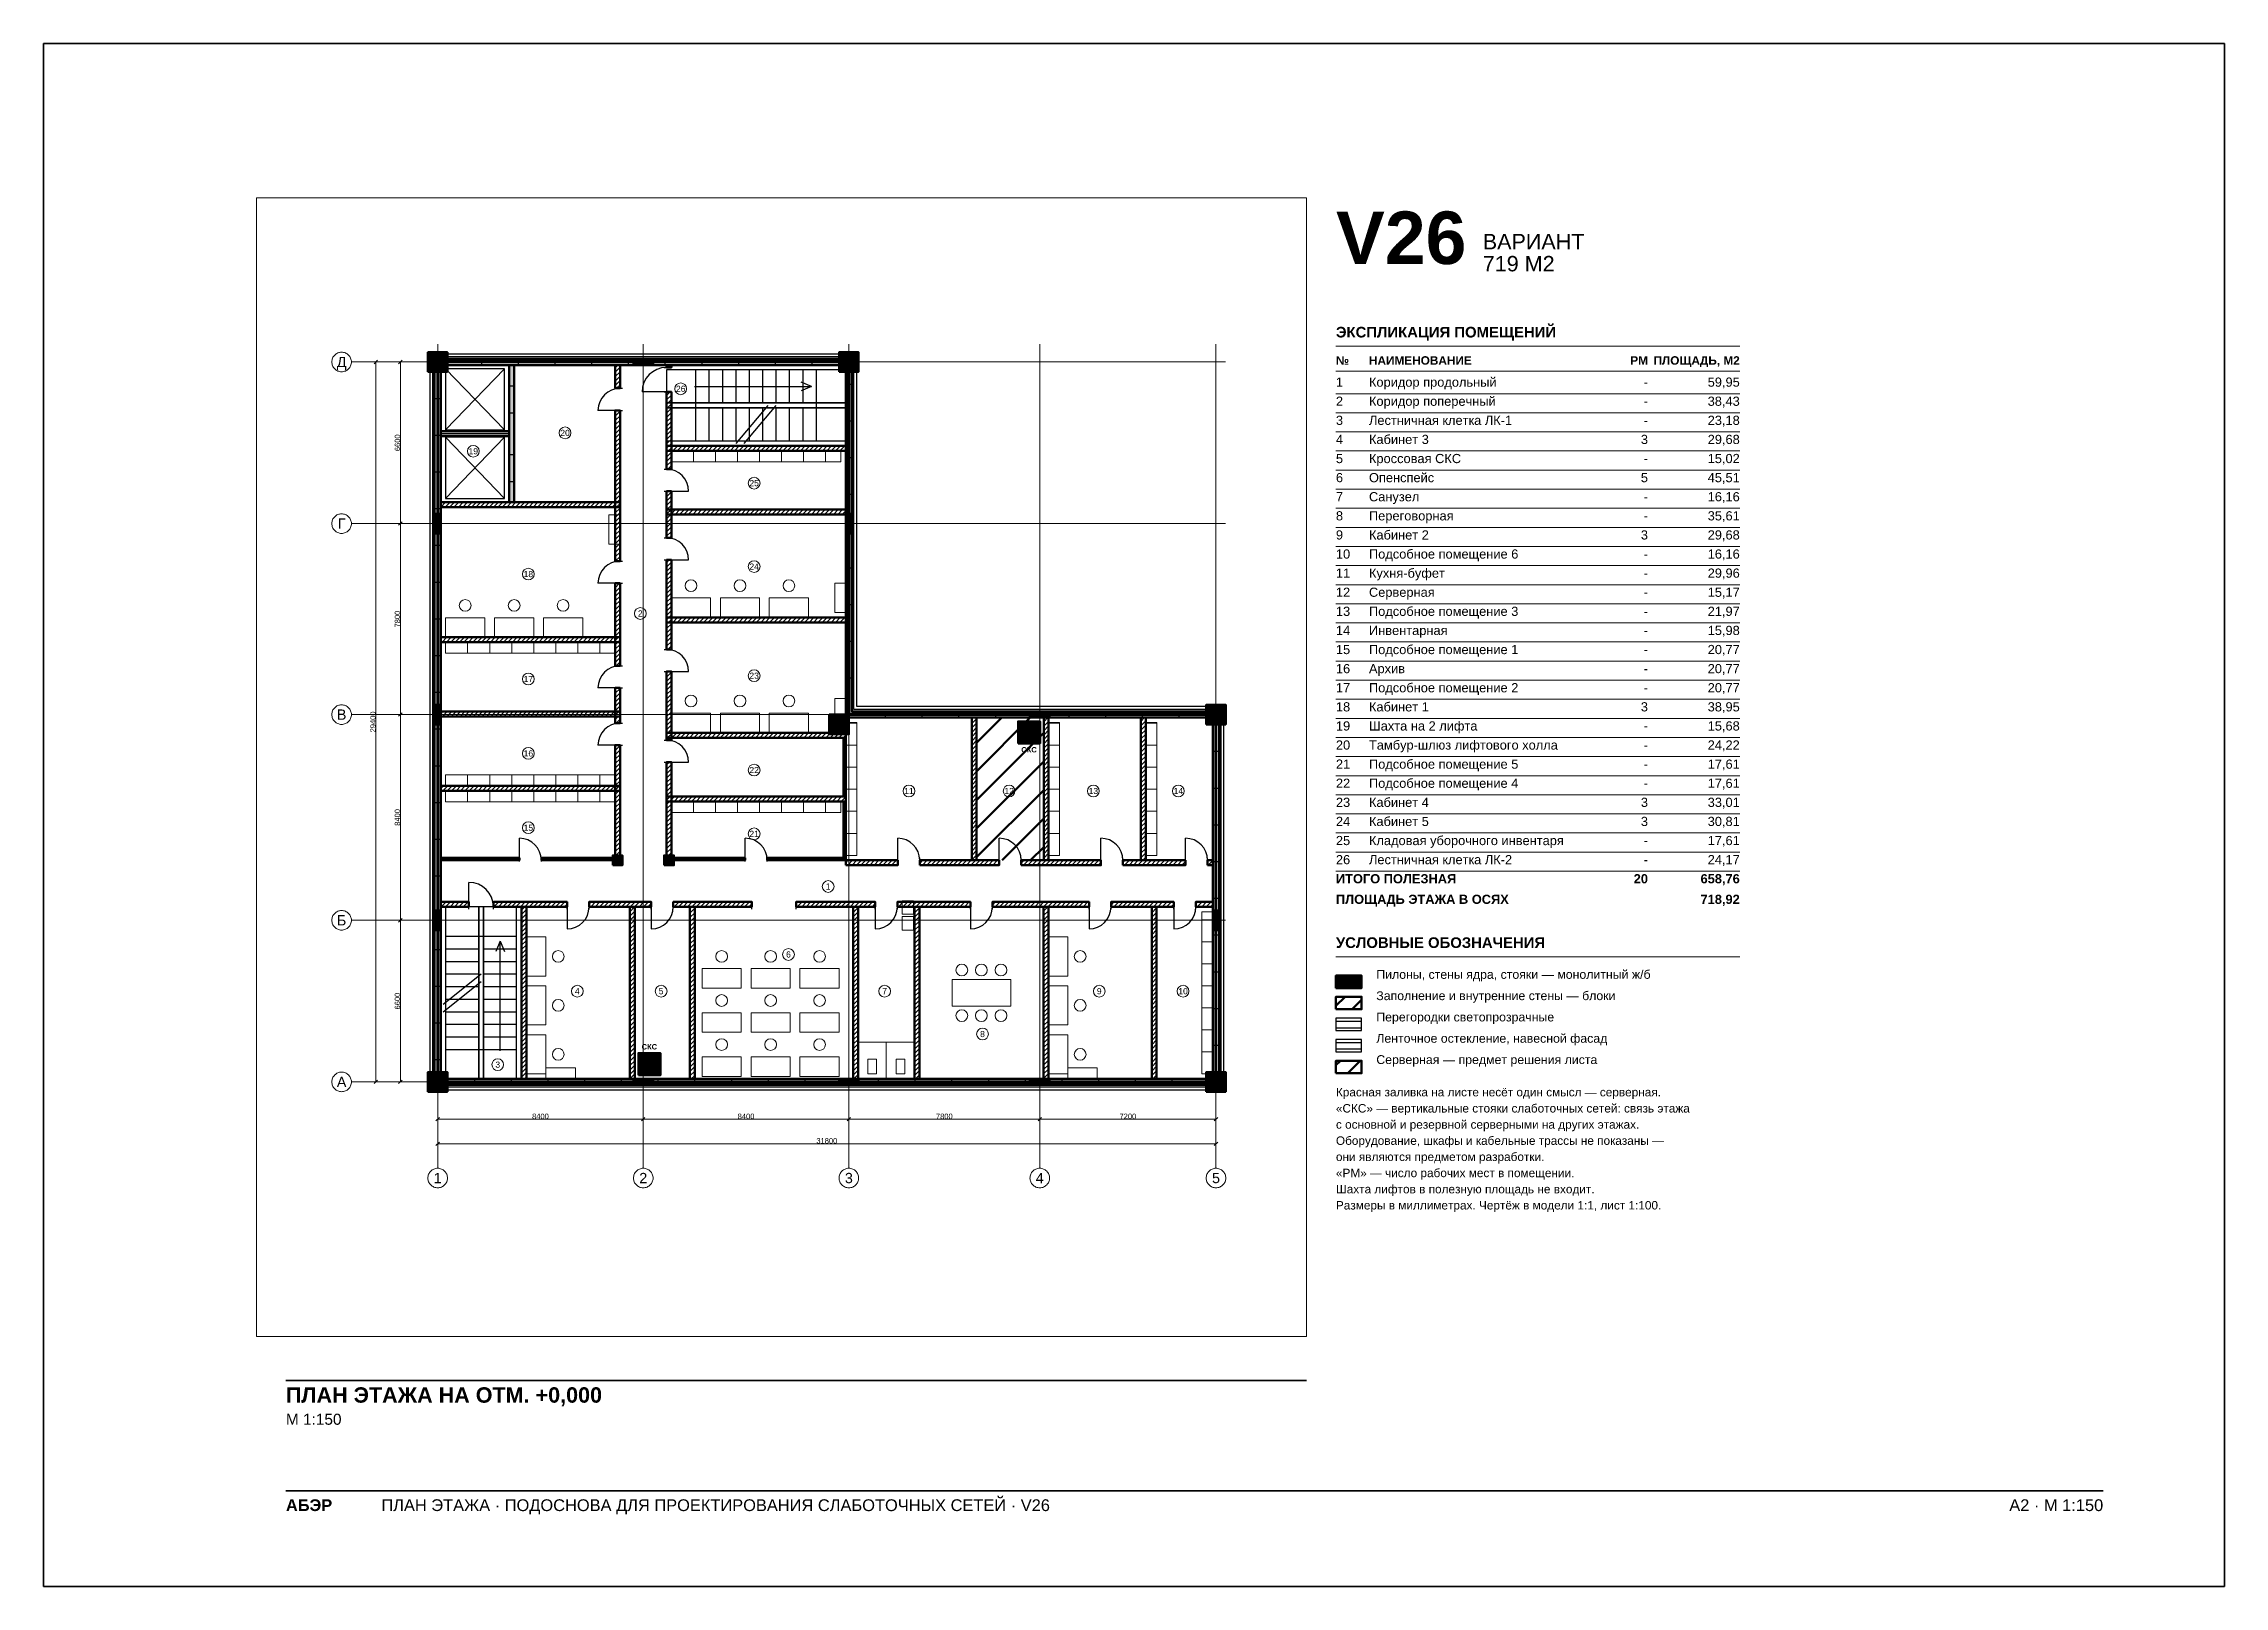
# Paper-space layout 'A2-1-100' of a CAD drawing. Header units: millimetres. Extents: x 0 to 594, y 0 to 420.
# The model-space entities are those that its viewports show. They can reach past a viewport. Long polylines and large blocks are cut down to what shows.
import ezdxf
from ezdxf.enums import TextEntityAlignment as Align

# ---------------------------------------------------------------- set-up
doc = ezdxf.new("R2010")
doc.units = ezdxf.units.MM
doc.linetypes.add('CENTER2', pattern=[2.541, 1.587, -0.318, 0.318, -0.318])
for name, color, linetype, lineweight in [('A-ANNO-LEGEND', 7, 'CONTINUOUS', 18), ('A-ANNO-NOTES', 8, 'CONTINUOUS', 13), ('A-ANNO-ROOM', 7, 'CONTINUOUS', 18), ('A-ANNO-TABLE', 7, 'CONTINUOUS', 18), ('A-DIMS', 8, 'CONTINUOUS', 13), ('A-DOOR', 3, 'CONTINUOUS', 25), ('A-ELEV', 7, 'CONTINUOUS', 25), ('A-FACADE-PANEL', 8, 'CONTINUOUS', 25), ('A-FURN', 8, 'CONTINUOUS', 18), ('A-GLAZ-RIBBON', 5, 'CONTINUOUS', 25), ('A-GRID', 8, 'CENTER2', 13), ('A-HATCH', 9, 'CONTINUOUS', 9), ('A-OUTLINE', 7, 'CONTINUOUS', 50), ('A-SANI', 8, 'CONTINUOUS', 18), ('A-STAIR', 7, 'CONTINUOUS', 25), ('A-TITLE', 7, 'CONTINUOUS', 35), ('A-VIEWPORT', 8, 'CONTINUOUS', 9), ('A-WALL-BLOCK', 9, 'CONTINUOUS', 50), ('A-WALL-GLASS', 4, 'CONTINUOUS', 25), ('A-WALL-RC', 7, 'CONTINUOUS', 50), ('E-SCS-RISER', 1, 'CONTINUOUS', 50), ('E-SERVER-ROOM', 1, 'CONTINUOUS', 50)]:
    doc.layers.add(name, color=color, linetype=linetype, lineweight=lineweight)
doc.styles.add('Arial', font='arial.ttf')
doc.styles.add('Arial-Bold', font='arialbd.ttf')
doc.styles.get("Standard").update_dxf_attribs({"font": 'arial.ttf'})

psp = doc.layouts.new('A2-1-100')

# ---------------------------------------------------------------- texts
at = {"layer": 'A-ANNO-LEGEND'}
for s, height, style, p in [('УСЛОВНЫЕ ОБОЗНАЧЕНИЯ', 2.9, 'Arial-Bold', (352, 173.8)), ('Пилоны, стены ядра, стояки — монолитный ж/б', 2.4, 'Arial', (363, 165.4)), ('Заполнение и внутренние стены — блоки', 2.4, 'Arial', (363, 159.6)), ('Перегородки светопрозрачные', 2.4, 'Arial', (363, 153.8)), ('Ленточное остекление, навесной фасад', 2.4, 'Arial', (363, 148)), ('Серверная — предмет решения листа', 2.4, 'Arial', (363, 142.2))]:
    psp.add_text(s, height=height, dxfattribs=dict(at, style=style)).set_placement(p)
at = {"layer": 'A-ANNO-NOTES', "style": 'Arial'}
for s, p in [('«СКС» — вертикальные стояки слаботочных сетей: связь этажа', (352, 129)), ('Красная заливка на листе несёт один смысл — серверная.', (352, 133.4)), ('с основной и резервной серверными на других этажах.', (352, 124.6)), ('Оборудование, шкафы и кабельные трассы не показаны —', (352, 120.2)), ('они являются предметом разработки.', (352, 115.8)), ('«РМ» — число рабочих мест в помещении.', (352, 111.4)), ('Шахта лифтов в полезную площадь не входит.', (352, 107)), ('Размеры в миллиметрах. Чертёж в модели 1:1, лист 1:100.', (352, 102.6))]:
    psp.add_text(s, height=2.3, dxfattribs=at).set_placement(p)
at = {"layer": 'A-ANNO-TABLE'}
for s, height, style, p in [('ЭКСПЛИКАЦИЯ ПОМЕЩЕНИЙ', 2.9, 'Arial-Bold', (352, 340)), ('№', 2.3, 'Arial-Bold', (352, 332.6)), ('НАИМЕНОВАНИЕ', 2.3, 'Arial-Bold', (361, 332.6)), ('1', 2.5, 'Arial', (352, 326.6)), ('Коридор продольный', 2.5, 'Arial', (361, 326.6)), ('2', 2.5, 'Arial', (352, 321.4)), ('Коридор поперечный', 2.5, 'Arial', (361, 321.4)), ('3', 2.5, 'Arial', (352, 316.2)), ('Лестничная клетка ЛК-1', 2.5, 'Arial', (361, 316.2)), ('4', 2.5, 'Arial', (352, 311)), ('Кабинет 3', 2.5, 'Arial', (361, 311)), ('5', 2.5, 'Arial', (352, 305.8)), ('6', 2.5, 'Arial', (352, 300.6)), ('Опенспейс', 2.5, 'Arial', (361, 300.6)), ('Кроссовая СКС', 2.5, 'Arial', (361, 305.8)), ('7', 2.5, 'Arial', (352, 295.4)), ('Санузел', 2.5, 'Arial', (361, 295.4)), ('8', 2.5, 'Arial', (352, 290.2)), ('Переговорная', 2.5, 'Arial', (361, 290.2)), ('9', 2.5, 'Arial', (352, 285)), ('Кабинет 2', 2.5, 'Arial', (361, 285)), ('10', 2.5, 'Arial', (352, 279.8)), ('Подсобное помещение 6', 2.5, 'Arial', (361, 279.8)), ('11', 2.5, 'Arial', (352, 274.6)), ('Кухня-буфет', 2.5, 'Arial', (361, 274.6)), ('12', 2.5, 'Arial', (352, 269.4)), ('Серверная', 2.5, 'Arial', (361, 269.4)), ('13', 2.5, 'Arial', (352, 264.2)), ('14', 2.5, 'Arial', (352, 259)), ('Подсобное помещение 3', 2.5, 'Arial', (361, 264.2)), ('Инвентарная', 2.5, 'Arial', (361, 259)), ('15', 2.5, 'Arial', (352, 253.8)), ('Подсобное помещение 1', 2.5, 'Arial', (361, 253.8)), ('16', 2.5, 'Arial', (352, 248.6)), ('Архив', 2.5, 'Arial', (361, 248.6)), ('17', 2.5, 'Arial', (352, 243.4)), ('Подсобное помещение 2', 2.5, 'Arial', (361, 243.4)), ('18', 2.5, 'Arial', (352, 238.2)), ('Кабинет 1', 2.5, 'Arial', (361, 238.2)), ('19', 2.5, 'Arial', (352, 233)), ('Шахта на 2 лифта', 2.5, 'Arial', (361, 233)), ('20', 2.5, 'Arial', (352, 227.8)), ('Тамбур-шлюз лифтового холла', 2.5, 'Arial', (361, 227.8)), ('21', 2.5, 'Arial', (352, 222.6)), ('22', 2.5, 'Arial', (352, 217.4)), ('Подсобное помещение 5', 2.5, 'Arial', (361, 222.6)), ('Подсобное помещение 4', 2.5, 'Arial', (361, 217.4)), ('23', 2.5, 'Arial', (352, 212.2)), ('Кабинет 4', 2.5, 'Arial', (361, 212.2)), ('24', 2.5, 'Arial', (352, 207)), ('Кабинет 5', 2.5, 'Arial', (361, 207)), ('25', 2.5, 'Arial', (352, 201.8)), ('Кладовая уборочного инвентаря', 2.5, 'Arial', (361, 201.8)), ('26', 2.5, 'Arial', (352, 196.6)), ('Лестничная клетка ЛК-2', 2.5, 'Arial', (361, 196.6)), ('ИТОГО ПОЛЕЗНАЯ', 2.5, 'Arial-Bold', (352, 191.4)), ('ПЛОЩАДЬ ЭТАЖА В ОСЯХ', 2.5, 'Arial-Bold', (352, 185.8))]:
    psp.add_text(s, height=height, dxfattribs=dict(at, style=style)).set_placement(p)
for s, height, style, p in [('РМ', 2.3, 'Arial-Bold', (437, 332.6)), ('ПЛОЩАДЬ, М2', 2.3, 'Arial-Bold', (462, 332.6)), ('-', 2.5, 'Arial', (437, 326.6)), ('59,95', 2.5, 'Arial', (462, 326.6)), ('-', 2.5, 'Arial', (437, 321.4)), ('38,43', 2.5, 'Arial', (462, 321.4)), ('-', 2.5, 'Arial', (437, 316.2)), ('23,18', 2.5, 'Arial', (462, 316.2)), ('3', 2.5, 'Arial', (437, 311)), ('29,68', 2.5, 'Arial', (462, 311)), ('5', 2.5, 'Arial', (437, 300.6)), ('-', 2.5, 'Arial', (437, 305.8)), ('45,51', 2.5, 'Arial', (462, 300.6)), ('15,02', 2.5, 'Arial', (462, 305.8)), ('16,16', 2.5, 'Arial', (462, 295.4)), ('-', 2.5, 'Arial', (437, 295.4)), ('-', 2.5, 'Arial', (437, 290.2)), ('35,61', 2.5, 'Arial', (462, 290.2)), ('3', 2.5, 'Arial', (437, 285)), ('29,68', 2.5, 'Arial', (462, 285)), ('-', 2.5, 'Arial', (437, 279.8)), ('16,16', 2.5, 'Arial', (462, 279.8)), ('-', 2.5, 'Arial', (437, 274.6)), ('29,96', 2.5, 'Arial', (462, 274.6)), ('-', 2.5, 'Arial', (437, 269.4)), ('15,17', 2.5, 'Arial', (462, 269.4)), ('-', 2.5, 'Arial', (437, 264.2)), ('21,97', 2.5, 'Arial', (462, 264.2)), ('15,98', 2.5, 'Arial', (462, 259)), ('-', 2.5, 'Arial', (437, 259)), ('20,77', 2.5, 'Arial', (462, 253.8)), ('-', 2.5, 'Arial', (437, 253.8)), ('-', 2.5, 'Arial', (437, 248.6)), ('20,77', 2.5, 'Arial', (462, 248.6)), ('-', 2.5, 'Arial', (437, 243.4)), ('20,77', 2.5, 'Arial', (462, 243.4)), ('3', 2.5, 'Arial', (437, 238.2)), ('38,95', 2.5, 'Arial', (462, 238.2)), ('-', 2.5, 'Arial', (437, 233)), ('15,68', 2.5, 'Arial', (462, 233)), ('-', 2.5, 'Arial', (437, 227.8)), ('24,22', 2.5, 'Arial', (462, 227.8)), ('-', 2.5, 'Arial', (437, 222.6)), ('17,61', 2.5, 'Arial', (462, 222.6)), ('17,61', 2.5, 'Arial', (462, 217.4)), ('3', 2.5, 'Arial', (437, 212.2)), ('-', 2.5, 'Arial', (437, 217.4)), ('33,01', 2.5, 'Arial', (462, 212.2)), ('3', 2.5, 'Arial', (437, 207)), ('30,81', 2.5, 'Arial', (462, 207)), ('-', 2.5, 'Arial', (437, 201.8)), ('17,61', 2.5, 'Arial', (462, 201.8)), ('-', 2.5, 'Arial', (437, 196.6)), ('24,17', 2.5, 'Arial', (462, 196.6)), ('20', 2.5, 'Arial-Bold', (437, 191.4)), ('658,76', 2.5, 'Arial-Bold', (462, 191.4)), ('718,92', 2.5, 'Arial-Bold', (462, 185.8))]:
    psp.add_text(s, height=height, dxfattribs=dict(at, style=style)).set_placement(p, align=Align.RIGHT)
at = {"layer": 'A-TITLE'}
for s, height, style, p in [('V26', 14.3, 'Arial-Bold', (352, 360)), ('ВАРИАНТ', 4.2, 'Arial', (392, 364)), ('719 М2', 4.2, 'Arial', (392, 358)), ('ПЛАН ЭТАЖА НА ОТМ. +0,000', 4.2, 'Arial-Bold', (66, 50)), ('М 1:150', 3, 'Arial', (66, 44)), ('ПЛАН ЭТАЖА · ПОДОСНОВА ДЛЯ ПРОЕКТИРОВАНИЯ СЛАБОТОЧНЫХ СЕТЕЙ · V26', 3.2, 'Arial', (92, 20.5)), ('АБЭР', 3.2, 'Arial-Bold', (66, 20.5))]:
    psp.add_text(s, height=height, dxfattribs=dict(at, style=style)).set_placement(p)
at = {"layer": 'A-TITLE', "style": 'Arial'}
psp.add_text('A2 · М 1:150', height=3.2, dxfattribs=at).set_placement((561, 20.5), align=Align.RIGHT)

msp = doc.modelspace()

# ---------------------------------------------------------------- texts
at = {"layer": 'A-ANNO-ROOM'}
for s, p in [('26', (9930, 28305)), ('19', (1455, 25755)), ('20', (5205, 26505)), ('25', (12930, 24451)), ('18', (3705, 20738)), ('24', (12930, 21045)), ('2', (8280, 19130)), ('17', (3705, 16452)), ('23', (12930, 16588)), ('16', (3705, 13416)), ('22', (12930, 12734)), ('11', (19255, 11880)), ('12', (23348, 11880)), ('13', (26791, 11880)), ('14', (30262, 11880)), ('15', (3705, 10380)), ('21', (12930, 10130)), ('1', (15955, 7980)), ('6', (14333, 5205)), ('4', (5705, 3705)), ('5', (9130, 3705)), ('7', (18261, 3705)), ('9', (27030, 3705)), ('10', (30455, 3705)), ('8', (22261, 1955)), ('3', (2455, 705))]:
    msp.add_text(s, height=250, dxfattribs=at).set_placement(p, align=Align.MIDDLE_CENTER)
at = {"layer": 'A-DIMS'}
for s, p in [('6600', (-1645, 26100)), ('7800', (-1645, 18900)), ('29400', (-2645, 14700)), ('8400', (-1645, 10800)), ('6600', (-1645, 3300))]:
    msp.add_text(s, height=220, rotation=90, dxfattribs=at).set_placement(p, align=Align.MIDDLE_CENTER)
for s, p in [('8400', (4200, -1405)), ('8400', (12600, -1405)), ('7800', (20700, -1405)), ('7200', (28200, -1405)), ('31800', (15900, -2405))]:
    msp.add_text(s, height=220, dxfattribs=at).set_placement(p, align=Align.MIDDLE_CENTER)
at = {"layer": 'A-GRID'}
for s, p in [('Д', (-3925, 29400)), ('Г', (-3925, 22800)), ('В', (-3925, 15000)), ('Б', (-3925, 6600)), ('А', (-3925, 0)), ('1', (0, -3925)), ('2', (8400, -3925)), ('3', (16800, -3925)), ('4', (24600, -3925)), ('5', (31800, -3925))]:
    msp.add_text(s, height=420, dxfattribs=at).set_placement(p, align=Align.MIDDLE_CENTER)
at = {"layer": 'E-SCS-RISER', "style": 'Arial-Bold'}
for p in [(24161, 13565), (8650, 1435)]:
    msp.add_text('СКС', height=220, dxfattribs=at).set_placement(p, align=Align.MIDDLE_CENTER)

# ---------------------------------------------------------------- hatches: boundary and pattern name
at = {"layer": 'A-HATCH'}
h = msp.add_hatch(dxfattribs=at)
h.set_pattern_fill('ANSI31', scale=40)
h.paths.add_polyline_path([(7250, 28325), (7450, 28325), (7450, 29275), (7450, 29275), (7250, 29275), (7250, 29275)])
h = msp.add_hatch(dxfattribs=at)
h.set_pattern_fill('ANSI31', scale=40)
h.paths.add_polyline_path([(9350, 29175), (9550, 29175), (9550, 29275), (9550, 29275), (9350, 29275), (9350, 29275)])
h = msp.add_hatch(dxfattribs=at)
h.set_pattern_fill('ANSI31', scale=40)
h.paths.add_polyline_path([(9350, 25023), (9550, 25023), (9550, 28175), (9350, 28175)])
h = msp.add_hatch(dxfattribs=at)
h.set_pattern_fill('ANSI31', scale=40)
h.paths.add_polyline_path([(7250, 21266.5), (7450, 21266.5), (7450, 27425), (7250, 27425)])
h = msp.add_hatch(dxfattribs=at)
h.set_pattern_fill('ANSI31', scale=40)
h.paths.add_polyline_path([(9350, 25775), (16675, 25775), (16675, 25775), (16675, 25975), (16675, 25975), (9350, 25975)])
h = msp.add_hatch(dxfattribs=at)
h.set_pattern_fill('ANSI31', scale=40)
h.paths.add_polyline_path([(9350, 22218), (9550, 22218), (9550, 24123), (9350, 24123)])
h = msp.add_hatch(dxfattribs=at)
h.set_pattern_fill('ANSI31', scale=40)
h.paths.add_polyline_path([(125, 23475), (125, 23475), (7450, 23475), (7450, 23675), (125, 23675), (125, 23675)])
h = msp.add_hatch(dxfattribs=at)
h.set_pattern_fill('ANSI31', scale=40)
h.paths.add_polyline_path([(9350, 23171), (16675, 23171), (16675, 23171), (16675, 23371), (16675, 23371), (9350, 23371)])
h = msp.add_hatch(dxfattribs=at)
h.set_pattern_fill('ANSI31', scale=40)
h.paths.add_polyline_path([(9350, 17661.5), (9550, 17661.5), (9550, 21318), (9350, 21318)])
h = msp.add_hatch(dxfattribs=at)
h.set_pattern_fill('ANSI31', scale=40)
h.paths.add_polyline_path([(7250, 16990), (7450, 16990), (7450, 20366.5), (7250, 20366.5)])
h = msp.add_hatch(dxfattribs=at)
h.set_pattern_fill('ANSI31', scale=40)
h.paths.add_polyline_path([(9350, 18765), (16675, 18765), (16675, 18765), (16675, 18965), (16675, 18965), (9350, 18965)])
h = msp.add_hatch(dxfattribs=at)
h.set_pattern_fill('ANSI31', scale=40)
h.paths.add_polyline_path([(125, 17958), (125, 17958), (7450, 17958), (7450, 18158), (125, 18158), (125, 18158)])
h = msp.add_hatch(dxfattribs=at)
h.set_pattern_fill('ANSI31', scale=40)
h.paths.add_polyline_path([(7250, 14654), (7450, 14654), (7450, 16090), (7250, 16090)])
h = msp.add_hatch(dxfattribs=at)
h.set_pattern_fill('ANSI31', scale=40)
h.paths.add_polyline_path([(9350, 13958), (9550, 13958), (9550, 16761.5), (9350, 16761.5)])
h = msp.add_hatch(dxfattribs=at)
h.set_pattern_fill('ANSI31', scale=40)
h.paths.add_polyline_path([(125, 14922), (125, 14922), (7450, 14922), (7450, 15122), (125, 15122), (125, 15122)])
h = msp.add_hatch(dxfattribs=at)
h.set_pattern_fill('ANSI31', scale=40)
h.paths.add_polyline_path([(9350, 14058), (16675, 14058), (16675, 14258), (9350, 14258)])
h = msp.add_hatch(dxfattribs=at)
h.set_pattern_fill('ANSI31', scale=40)
h.paths.add_polyline_path([(16575, 14258), (16675, 14258), (16675, 14875), (16675, 14875), (16575, 14875), (16575, 14875)])
h = msp.add_hatch(dxfattribs=at)
h.set_pattern_fill('ANSI31', scale=40)
h.paths.add_polyline_path([(21818, 9050), (22018, 9050), (22018, 14875), (22018, 14875), (21818, 14875), (21818, 14875)])
h = msp.add_hatch(dxfattribs=at)
h.set_pattern_fill('ANSI31', scale=40)
h.paths.add_polyline_path([(24761, 9050), (24961, 9050), (24961, 14875), (24961, 14875), (24761, 14875), (24761, 14875)])
h = msp.add_hatch(dxfattribs=at)
h.set_pattern_fill('ANSI31', scale=40)
h.paths.add_polyline_path([(28732, 9050), (28932, 9050), (28932, 14875), (28932, 14875), (28732, 14875), (28732, 14875)])
h = msp.add_hatch(dxfattribs=at)
h.set_pattern_fill('ANSI31', scale=40)
h.paths.add_polyline_path([(7250, 9050), (7450, 9050), (7450, 13754), (7250, 13754)])
h = msp.add_hatch(dxfattribs=at)
h.set_pattern_fill('ANSI31', scale=40)
h.paths.add_polyline_path([(16575, 11654), (16675, 11654), (16675, 14058), (16575, 14058)])
h = msp.add_hatch(dxfattribs=at)
h.set_pattern_fill('ANSI31', scale=40)
h.paths.add_polyline_path([(9350, 9050), (9550, 9050), (9550, 13058), (9350, 13058)])
h = msp.add_hatch(dxfattribs=at)
h.set_pattern_fill('ANSI31', scale=40)
h.paths.add_polyline_path([(125, 11886), (125, 11886), (7450, 11886), (7450, 12086), (125, 12086), (125, 12086)])
h = msp.add_hatch(dxfattribs=at)
h.set_pattern_fill('ANSI31', scale=40)
h.paths.add_polyline_path([(9350, 11454), (16675, 11454), (16675, 11654), (9350, 11654)])
h = msp.add_hatch(dxfattribs=at)
h.set_pattern_fill('ANSI31', scale=40)
h.paths.add_polyline_path([(16575, 9150), (16675, 9150), (16675, 11454), (16575, 11454)])
h = msp.add_hatch(dxfattribs=at)
h.set_pattern_fill('ANSI31', scale=40)
h.paths.add_polyline_path([(125, 9050), (125, 9050), (3337.5, 9050), (3337.5, 9150), (125, 9150), (125, 9150)])
h = msp.add_hatch(dxfattribs=at)
h.set_pattern_fill('ANSI31', scale=40)
h.paths.add_polyline_path([(4237.5, 9050), (7250, 9050), (7250, 9150), (4237.5, 9150)])
h = msp.add_hatch(dxfattribs=at)
h.set_pattern_fill('ANSI31', scale=40)
h.paths.add_polyline_path([(9550, 9050), (12562.5, 9050), (12562.5, 9150), (9550, 9150)])
h = msp.add_hatch(dxfattribs=at)
h.set_pattern_fill('ANSI31', scale=40)
h.paths.add_polyline_path([(13462.5, 9050), (16675, 9050), (16675, 9150), (13462.5, 9150)])
h = msp.add_hatch(dxfattribs=at)
h.set_pattern_fill('ANSI31', scale=40)
h.paths.add_polyline_path([(16675, 8850), (18796.5, 8850), (18796.5, 9050), (16675, 9050)])
h = msp.add_hatch(dxfattribs=at)
h.set_pattern_fill('ANSI31', scale=40)
h.paths.add_polyline_path([(19696.5, 8850), (22939.5, 8850), (22939.5, 9050), (19696.5, 9050)])
h = msp.add_hatch(dxfattribs=at)
h.set_pattern_fill('ANSI31', scale=40)
h.paths.add_polyline_path([(23839.5, 8850), (27096.5, 8850), (27096.5, 9050), (23839.5, 9050)])
h = msp.add_hatch(dxfattribs=at)
h.set_pattern_fill('ANSI31', scale=40)
h.paths.add_polyline_path([(27996.5, 8850), (30553.5, 8850), (30553.5, 9050), (27996.5, 9050)])
h = msp.add_hatch(dxfattribs=at)
h.set_pattern_fill('ANSI31', scale=40)
h.paths.add_polyline_path([(31453.5, 8850), (31675, 8850), (31675, 8850), (31675, 9050), (31675, 9050), (31453.5, 9050)])
h = msp.add_hatch(dxfattribs=at)
h.set_pattern_fill('ANSI31', scale=40)
h.paths.add_polyline_path([(125, 7150), (125, 7150), (1275, 7150), (1275, 7350), (125, 7350), (125, 7350)])
h = msp.add_hatch(dxfattribs=at)
h.set_pattern_fill('ANSI31', scale=40)
h.paths.add_polyline_path([(2275, 7150), (5287.5, 7150), (5287.5, 7350), (2275, 7350)])
h = msp.add_hatch(dxfattribs=at)
h.set_pattern_fill('ANSI31', scale=40)
h.paths.add_polyline_path([(3425, 125), (3625, 125), (3625, 125), (3625, 7150), (3425, 7150), (3425, 125)])
h = msp.add_hatch(dxfattribs=at)
h.set_pattern_fill('ANSI31', scale=40)
h.paths.add_polyline_path([(6187.5, 7150), (8726.5, 7150), (8726.5, 7350), (6187.5, 7350)])
h = msp.add_hatch(dxfattribs=at)
h.set_pattern_fill('ANSI31', scale=40)
h.paths.add_polyline_path([(7850, 125), (8050, 125), (8050, 125), (8050, 7150), (7850, 7150), (7850, 125)])
h = msp.add_hatch(dxfattribs=at)
h.set_pattern_fill('ANSI31', scale=40)
h.paths.add_polyline_path([(9626.5, 7150), (12842, 7150), (12842, 7350), (9626.5, 7350)])
h = msp.add_hatch(dxfattribs=at)
h.set_pattern_fill('ANSI31', scale=40)
h.paths.add_polyline_path([(10303, 125), (10503, 125), (10503, 125), (10503, 7150), (10303, 7150), (10303, 125)])
h = msp.add_hatch(dxfattribs=at)
h.set_pattern_fill('ANSI31', scale=40)
h.paths.add_polyline_path([(14642, 7150), (17881, 7150), (17881, 7350), (14642, 7350)])
h = msp.add_hatch(dxfattribs=at)
h.set_pattern_fill('ANSI31', scale=40)
h.paths.add_polyline_path([(16981, 125), (17181, 125), (17181, 125), (17181, 7150), (16981, 7150), (16981, 125)])
h = msp.add_hatch(dxfattribs=at)
h.set_pattern_fill('ANSI31', scale=40)
h.paths.add_polyline_path([(18781, 7150), (21765.5, 7150), (21765.5, 7350), (18781, 7350)])
h = msp.add_hatch(dxfattribs=at)
h.set_pattern_fill('ANSI31', scale=40)
h.paths.add_polyline_path([(19481, 125), (19681, 125), (19681, 125), (19681, 7150), (19481, 7150), (19481, 125)])
h = msp.add_hatch(dxfattribs=at)
h.set_pattern_fill('ANSI31', scale=40)
h.paths.add_polyline_path([(22665.5, 7150), (26612.5, 7150), (26612.5, 7350), (22665.5, 7350)])
h = msp.add_hatch(dxfattribs=at)
h.set_pattern_fill('ANSI31', scale=40)
h.paths.add_polyline_path([(24750, 125), (24950, 125), (24950, 125), (24950, 7150), (24750, 7150), (24750, 125)])
h = msp.add_hatch(dxfattribs=at)
h.set_pattern_fill('ANSI31', scale=40)
h.paths.add_polyline_path([(27512.5, 7150), (30075, 7150), (30075, 7350), (27512.5, 7350)])
h = msp.add_hatch(dxfattribs=at)
h.set_pattern_fill('ANSI31', scale=40)
h.paths.add_polyline_path([(29175, 125), (29375, 125), (29375, 125), (29375, 7150), (29175, 7150), (29175, 125)])
h = msp.add_hatch(dxfattribs=at)
h.set_pattern_fill('ANSI31', scale=40)
h.paths.add_polyline_path([(30975, 7150), (31675, 7150), (31675, 7150), (31675, 7350), (31675, 7350), (30975, 7350)])
at = {"layer": 'A-WALL-RC'}
h = msp.add_hatch(color=7, dxfattribs=at)
h.dxf.hatch_style = 1
h.paths.add_polyline_path([(-400, 29000), (400, 29000), (400, 29800), (-400, 29800)])
h = msp.add_hatch(color=7, dxfattribs=at)
h.dxf.hatch_style = 1
h.paths.add_polyline_path([(8000, 29275), (8800, 29275), (8800, 29525), (8000, 29525)])
h = msp.add_hatch(color=7, dxfattribs=at)
h.dxf.hatch_style = 1
h.paths.add_polyline_path([(16400, 29000), (17200, 29000), (17200, 29800), (16400, 29800)])
h = msp.add_hatch(color=7, dxfattribs=at)
h.dxf.hatch_style = 1
h.paths.add_polyline_path([(2925, 23675), (3125, 23675), (3125, 29275), (3125, 29275), (2925, 29275), (2925, 29275)])
h = msp.add_hatch(color=7, dxfattribs=at)
h.dxf.hatch_style = 1
h.paths.add_polyline_path([(125, 26375), (125, 26375), (2925, 26375), (2925, 26575), (125, 26575), (125, 26575)])
h = msp.add_hatch(color=7, dxfattribs=at)
h.dxf.hatch_style = 1
h.paths.add_polyline_path([(-125, 22400), (125, 22400), (125, 23200), (-125, 23200)])
h = msp.add_hatch(color=7, dxfattribs=at)
h.dxf.hatch_style = 1
h.paths.add_polyline_path([(16675, 22400), (16925, 22400), (16925, 23200), (16675, 23200)])
h = msp.add_hatch(color=7, dxfattribs=at)
h.dxf.hatch_style = 1
h.paths.add_polyline_path([(-125, 14600), (125, 14600), (125, 15400), (-125, 15400)])
h = msp.add_hatch(color=7, dxfattribs=at)
h.dxf.hatch_style = 1
h.paths.add_polyline_path([(31400, 14600), (32200, 14600), (32200, 15400), (31400, 15400)])
h = msp.add_hatch(color=7, dxfattribs=at)
h.dxf.hatch_style = 1
h.paths.add_polyline_path([(16000, 14200), (16800, 14200), (16800, 15000), (16000, 15000)])
h = msp.add_hatch(color=7, dxfattribs=at)
h.dxf.hatch_style = 1
h.paths.add_polyline_path([(24200, 14875), (25000, 14875), (25000, 15125), (24200, 15125)])
h = msp.add_hatch(color=7, dxfattribs=at)
h.dxf.hatch_style = 1
h.paths.add_polyline_path([(7150, 8850), (7550, 8850), (7550, 9250), (7150, 9250)])
h = msp.add_hatch(color=7, dxfattribs=at)
h.dxf.hatch_style = 1
h.paths.add_polyline_path([(9250, 8850), (9650, 8850), (9650, 9250), (9250, 9250)])
h = msp.add_hatch(color=7, dxfattribs=at)
h.dxf.hatch_style = 1
h.paths.add_polyline_path([(-125, 6200), (125, 6200), (125, 7000), (-125, 7000)])
h = msp.add_hatch(color=7, dxfattribs=at)
h.dxf.hatch_style = 1
h.paths.add_polyline_path([(31675, 6200), (31925, 6200), (31925, 7000), (31675, 7000)])
h = msp.add_hatch(color=7, dxfattribs=at)
h.dxf.hatch_style = 1
h.paths.add_polyline_path([(-400, -400), (400, -400), (400, 400), (-400, 400)])
h = msp.add_hatch(color=7, dxfattribs=at)
h.dxf.hatch_style = 1
h.paths.add_polyline_path([(8000, -125), (8800, -125), (8800, 125), (8000, 125)])
h = msp.add_hatch(color=7, dxfattribs=at)
h.dxf.hatch_style = 1
h.paths.add_polyline_path([(16400, -125), (17200, -125), (17200, 125), (16400, 125)])
h = msp.add_hatch(color=7, dxfattribs=at)
h.dxf.hatch_style = 1
h.paths.add_polyline_path([(24200, -125), (25000, -125), (25000, 125), (24200, 125)])
h = msp.add_hatch(color=7, dxfattribs=at)
h.dxf.hatch_style = 1
h.paths.add_polyline_path([(31400, -400), (32200, -400), (32200, 400), (31400, 400)])
at = {"layer": 'E-SCS-RISER'}
h = msp.add_hatch(color=7, dxfattribs=at)
h.dxf.hatch_style = 1
h.paths.add_polyline_path([(23711, 13825), (24611, 13825), (24611, 14725), (23711, 14725)])
h = msp.add_hatch(color=7, dxfattribs=at)
h.dxf.hatch_style = 1
h.paths.add_polyline_path([(8200, 275), (9100, 275), (9100, 1175), (8200, 1175)])
at = {"layer": 'E-SERVER-ROOM'}
h = msp.add_hatch(dxfattribs=at)
h.set_pattern_fill('ANSI31', scale=260)
h.paths.add_polyline_path([(22018, 9050), (24761, 9050), (24761, 14875), (22018, 14875)])

# ---------------------------------------------------------------- linework, layer by layer
at = {"layer": 'A-ANNO-ROOM'}
for centre in [(9930, 28305), (5205, 26505), (1455, 25755), (12930, 24451), (3705, 20738), (12930, 21045), (8280, 19130), (3705, 16452), (12930, 16588), (3705, 13416), (12930, 12734), (19255, 11880), (23348, 11880), (26791, 11880), (30262, 11880), (3705, 10380), (12930, 10130), (15955, 7980), (14333, 5205), (5705, 3705), (9130, 3705), (18261, 3705), (27030, 3705), (30455, 3705), (22261, 1955), (2455, 705)]:
    msp.add_circle(centre, 240, dxfattribs=at)
at = {"layer": 'A-DIMS'}
for p, q in [((-2595.71, 29329.29), (-2454.29, 29470.71)), ((-1595.71, 29329.29), (-1454.29, 29470.71)), ((-2525, 0), (-2525, 29400)), ((-1525, 22800), (-1525, 29400)), ((-1595.71, 22729.29), (-1454.29, 22870.71)), ((-1595.71, 22729.29), (-1454.29, 22870.71)), ((-1525, 15000), (-1525, 22800)), ((-1595.71, 14929.29), (-1454.29, 15070.71)), ((-1595.71, 14929.29), (-1454.29, 15070.71)), ((-1525, 6600), (-1525, 15000)), ((-1595.71, 6529.29), (-1454.29, 6670.71)), ((-1595.71, 6529.29), (-1454.29, 6670.71)), ((-1525, 0), (-1525, 6600)), ((-2595.71, -70.71), (-2454.29, 70.71)), ((-1595.71, -70.71), (-1454.29, 70.71)), ((-70.71, -1595.71), (70.71, -1454.29)), ((0, -1525), (8400, -1525)), ((8329.29, -1595.71), (8470.71, -1454.29)), ((8329.29, -1595.71), (8470.71, -1454.29)), ((8400, -1525), (16800, -1525)), ((16729.29, -1595.71), (16870.71, -1454.29)), ((16729.29, -1595.71), (16870.71, -1454.29)), ((16800, -1525), (24600, -1525)), ((24529.29, -1595.71), (24670.71, -1454.29)), ((24529.29, -1595.71), (24670.71, -1454.29)), ((24600, -1525), (31800, -1525)), ((31729.29, -1595.71), (31870.71, -1454.29)), ((-70.71, -2595.71), (70.71, -2454.29)), ((0, -2525), (31800, -2525)), ((31729.29, -2595.71), (31870.71, -2454.29))]:
    msp.add_line(p, q, dxfattribs=at)
at = {"layer": 'A-DOOR'}
for p, q in [((9250, 29175), (9450, 29175)), ((2925, 28425), (3125, 28425)), ((7350, 28325), (7550, 28325)), ((9350, 28175), (8350, 28175)), ((9250, 28175), (9450, 28175)), ((2925, 27325), (3125, 27325)), ((7450, 27425), (6550, 27425)), ((7350, 27425), (7550, 27425)), ((2925, 25625), (3125, 25625)), ((9250, 25023), (9450, 25023)), ((2925, 24525), (3125, 24525)), ((9250, 24123), (9450, 24123)), ((9350, 24123), (10250, 24123)), ((9250, 22218), (9450, 22218)), ((7350, 21266.5), (7550, 21266.5)), ((9250, 21318), (9450, 21318)), ((9350, 21318), (10250, 21318)), ((7450, 20366.5), (6550, 20366.5)), ((7350, 20366.5), (7550, 20366.5)), ((7350, 16990), (7550, 16990)), ((9250, 17661.5), (9450, 17661.5)), ((7450, 16090), (6550, 16090)), ((7350, 16090), (7550, 16090)), ((9250, 16761.5), (9450, 16761.5)), ((9350, 16761.5), (10250, 16761.5)), ((7350, 14654), (7550, 14654)), ((7450, 13754), (6550, 13754)), ((7350, 13754), (7550, 13754)), ((9250, 13958), (9450, 13958)), ((9250, 13058), (9450, 13058)), ((9350, 13058), (10250, 13058)), ((3337.5, 9050), (3337.5, 9950)), ((12562.5, 9050), (12562.5, 9950)), ((18796.5, 9050), (18796.5, 9950)), ((22939.5, 9050), (22939.5, 9950)), ((27096.5, 9050), (27096.5, 9950)), ((30553.5, 9050), (30553.5, 9950)), ((3337.5, 9000), (3337.5, 9100)), ((4237.5, 9000), (4237.5, 9100)), ((12562.5, 9000), (12562.5, 9100)), ((13462.5, 9000), (13462.5, 9100)), ((18796.5, 8950), (18796.5, 9150)), ((19696.5, 8950), (19696.5, 9150)), ((22939.5, 8950), (22939.5, 9150)), ((23839.5, 8950), (23839.5, 9150)), ((27096.5, 8950), (27096.5, 9150)), ((27996.5, 8950), (27996.5, 9150)), ((30553.5, 8950), (30553.5, 9150)), ((31453.5, 8950), (31453.5, 9150)), ((1275, 7150), (1275, 8150)), ((1275, 7050), (1275, 7250)), ((2275, 7050), (2275, 7250)), ((5287.5, 7050), (5287.5, 7250)), ((5287.5, 7150), (5287.5, 6250)), ((6187.5, 7050), (6187.5, 7250)), ((8726.5, 7050), (8726.5, 7250)), ((8726.5, 7150), (8726.5, 6250)), ((9626.5, 7050), (9626.5, 7250)), ((12842, 7050), (12842, 7250)), ((14642, 7050), (14642, 7250)), ((17881, 7050), (17881, 7250)), ((17881, 7150), (17881, 6250)), ((18781, 7050), (18781, 7250)), ((21765.5, 7050), (21765.5, 7250)), ((21765.5, 7150), (21765.5, 6250)), ((22665.5, 7050), (22665.5, 7250)), ((26612.5, 7050), (26612.5, 7250)), ((26612.5, 7150), (26612.5, 6250)), ((27512.5, 7050), (27512.5, 7250)), ((30075, 7050), (30075, 7250)), ((30075, 7150), (30075, 6250)), ((30975, 7050), (30975, 7250))]:
    msp.add_line(p, q, dxfattribs=at)
for centre, radius, start, end in [((9350, 28175), 1000, 90, 180), ((7450, 27425), 900, 90, 180), ((9350, 24123), 900, 0, 90), ((9350, 21318), 900, 0, 90), ((7450, 20366.5), 900, 90, 180), ((7450, 16090), 900, 90, 180), ((9350, 16761.5), 900, 0, 90), ((7450, 13754), 900, 90, 180), ((9350, 13058), 900, 0, 90), ((3337.5, 9050), 900, 0, 90), ((12562.5, 9050), 900, 0, 90), ((18796.5, 9050), 900, 0, 90), ((22939.5, 9050), 900, 0, 90), ((27096.5, 9050), 900, 0, 90), ((30553.5, 9050), 900, 0, 90), ((1275, 7150), 1000, 0, 90), ((5287.5, 7150), 900, -90, 0), ((8726.5, 7150), 900, -90, 0), ((17881, 7150), 900, -90, 0), ((21765.5, 7150), 900, -90, 0), ((26612.5, 7150), 900, -90, 0), ((30075, 7150), 900, -90, 0)]:
    msp.add_arc(centre, radius, start, end, dxfattribs=at)
at = {"layer": 'A-ELEV'}
for p, q in [((325, 26625), (2725, 29125)), ((325, 29125), (2725, 26625)), ((125, 26475), (2925, 26475)), ((325, 23825), (2725, 26325)), ((325, 26325), (2725, 23825))]:
    msp.add_line(p, q, dxfattribs=at)
for points in [[(325, 26625), (2725, 26625), (2725, 29125), (325, 29125)], [(325, 23825), (2725, 23825), (2725, 26325), (325, 26325)]]:
    msp.add_lwpolyline(points, close=True, dxfattribs=at)
at = {"layer": 'A-FACADE-PANEL'}
for points in [[(-325, -325), (32125, -325), (32125, 15325), (17125, 15325), (17125, 29725), (-325, 29725)], [(-205, -205), (32005, -205), (32005, 15205), (17005, 15205), (17005, 29605), (-205, 29605)]]:
    msp.add_lwpolyline(points, close=True, dxfattribs=at)
at = {"layer": 'A-FURN'}
for p, q in [((10450, 25325), (10450, 25775)), ((11350, 25325), (11350, 25775)), ((12250, 25325), (12250, 25775)), ((13150, 25325), (13150, 25775)), ((14050, 25325), (14050, 25775)), ((14950, 25325), (14950, 25775)), ((15850, 25325), (15850, 25775)), ((1225, 17508), (1225, 17958)), ((2125, 17508), (2125, 17958)), ((3025, 17508), (3025, 17958)), ((3925, 17508), (3925, 17958)), ((4825, 17508), (4825, 17958)), ((5725, 17508), (5725, 17958)), ((6625, 17508), (6625, 17958)), ((16675, 14650), (17125, 14650)), ((24961, 14650), (25411, 14650)), ((28932, 14650), (29382, 14650)), ((16675, 13750), (17125, 13750)), ((24961, 13750), (25411, 13750)), ((28932, 13750), (29382, 13750)), ((1225, 12086), (1225, 12536)), ((2125, 12086), (2125, 12536)), ((3025, 12086), (3025, 12536)), ((3925, 12086), (3925, 12536)), ((4825, 12086), (4825, 12536)), ((5725, 12086), (5725, 12536)), ((6625, 12086), (6625, 12536)), ((16675, 12850), (17125, 12850)), ((24961, 12850), (25411, 12850)), ((28932, 12850), (29382, 12850)), ((1225, 11436), (1225, 11886)), ((2125, 11436), (2125, 11886)), ((3025, 11436), (3025, 11886)), ((3925, 11436), (3925, 11886)), ((4825, 11436), (4825, 11886)), ((5725, 11436), (5725, 11886)), ((6625, 11436), (6625, 11886)), ((16675, 11950), (17125, 11950)), ((24961, 11950), (25411, 11950)), ((28932, 11950), (29382, 11950)), ((10450, 11004), (10450, 11454)), ((11350, 11004), (11350, 11454)), ((12250, 11004), (12250, 11454)), ((13150, 11004), (13150, 11454)), ((14050, 11004), (14050, 11454)), ((14950, 11004), (14950, 11454)), ((15850, 11004), (15850, 11454)), ((16675, 11050), (17125, 11050)), ((24961, 11050), (25411, 11050)), ((28932, 11050), (29382, 11050)), ((16675, 10150), (17125, 10150)), ((24961, 10150), (25411, 10150)), ((28932, 10150), (29382, 10150)), ((31225, 6625), (31675, 6625)), ((31225, 5725), (31675, 5725)), ((31225, 4825), (31675, 4825)), ((31225, 3925), (31675, 3925)), ((31225, 3025), (31675, 3025)), ((31225, 2125), (31675, 2125)), ((31225, 1225), (31675, 1225))]:
    msp.add_line(p, q, dxfattribs=at)
for points in [[(9550, 25325), (16475, 25325), (16475, 25775), (9550, 25775)], [(7000, 21958), (7450, 21958), (7450, 23158), (7000, 23158)], [(9550, 18965), (11150, 18965), (11150, 19765), (9550, 19765)], [(11550, 18965), (13150, 18965), (13150, 19765), (11550, 19765)], [(13550, 18965), (15150, 18965), (15150, 19765), (13550, 19765)], [(16225, 19165), (16675, 19165), (16675, 20365), (16225, 20365)], [(325, 18158), (1925, 18158), (1925, 18958), (325, 18958)], [(2325, 18158), (3925, 18158), (3925, 18958), (2325, 18958)], [(4325, 18158), (5925, 18158), (5925, 18958), (4325, 18958)], [(325, 17508), (7250, 17508), (7250, 17958), (325, 17958)], [(16225, 14458), (16675, 14458), (16675, 15658), (16225, 15658)], [(9550, 14258), (11150, 14258), (11150, 15058), (9550, 15058)], [(11550, 14258), (13150, 14258), (13150, 15058), (11550, 15058)], [(13550, 14258), (15150, 14258), (15150, 15058), (13550, 15058)], [(16675, 9250), (17125, 9250), (17125, 14675), (16675, 14675)], [(24961, 9250), (25411, 9250), (25411, 14675), (24961, 14675)], [(28932, 9250), (29382, 9250), (29382, 14675), (28932, 14675)], [(325, 12086), (7250, 12086), (7250, 12536), (325, 12536)], [(325, 11436), (7250, 11436), (7250, 11886), (325, 11886)], [(9550, 11004), (16475, 11004), (16475, 11454), (9550, 11454)], [(31225, 325), (31675, 325), (31675, 6950), (31225, 6950)], [(3625, 4325), (4425, 4325), (4425, 5925), (3625, 5925)], [(24950, 4325), (25750, 4325), (25750, 5925), (24950, 5925)], [(10803, 3825), (12403, 3825), (12403, 4625), (10803, 4625)], [(12803, 3825), (14403, 3825), (14403, 4625), (12803, 4625)], [(14803, 3825), (16403, 3825), (16403, 4625), (14803, 4625)], [(3625, 2325), (4425, 2325), (4425, 3925), (3625, 3925)], [(21015.5, 3087.5), (23415.5, 3087.5), (23415.5, 4187.5), (21015.5, 4187.5)], [(24950, 2325), (25750, 2325), (25750, 3925), (24950, 3925)], [(10803, 2025), (12403, 2025), (12403, 2825), (10803, 2825)], [(12803, 2025), (14403, 2025), (14403, 2825), (12803, 2825)], [(14803, 2025), (16403, 2025), (16403, 2825), (14803, 2825)], [(3625, 325), (4425, 325), (4425, 1925), (3625, 1925)], [(24950, 325), (25750, 325), (25750, 1925), (24950, 1925)], [(10803, 225), (12403, 225), (12403, 1025), (10803, 1025)], [(12803, 225), (14403, 225), (14403, 1025), (12803, 1025)], [(14803, 225), (16403, 225), (16403, 1025), (14803, 1025)], [(4425, 125), (5625, 125), (5625, 575), (4425, 575)], [(25750, 125), (26950, 125), (26950, 575), (25750, 575)]]:
    msp.add_lwpolyline(points, close=True, dxfattribs=at)
for centre in [(10350, 20265), (12350, 20265), (14350, 20265), (1125, 19458), (3125, 19458), (5125, 19458), (10350, 15558), (12350, 15558), (14350, 15558), (4925, 5125), (11603, 5125), (13603, 5125), (15603, 5125), (26250, 5125), (21415.5, 4567.5), (22215.5, 4567.5), (23015.5, 4567.5), (11603, 3325), (13603, 3325), (15603, 3325), (4925, 3125), (21415.5, 2707.5), (22215.5, 2707.5), (23015.5, 2707.5), (26250, 3125), (4925, 1125), (11603, 1525), (13603, 1525), (15603, 1525), (26250, 1125)]:
    msp.add_circle(centre, 240, dxfattribs=at)
at = {"layer": 'A-GLAZ-RIBBON'}
for p, q in [((16800, 29440), (0, 29440)), ((300, 29275), (300, 29525)), ((1800, 29275), (1800, 29525)), ((3300, 29275), (3300, 29525)), ((4800, 29275), (4800, 29525)), ((6300, 29275), (6300, 29525)), ((7800, 29275), (7800, 29525)), ((9300, 29275), (9300, 29525)), ((10800, 29275), (10800, 29525)), ((12300, 29275), (12300, 29525)), ((13800, 29275), (13800, 29525)), ((15300, 29275), (15300, 29525)), ((16800, 29275), (16800, 29525)), ((125, 29400), (-125, 29400)), ((-40, 29400), (-40, 0)), ((16800, 29360), (0, 29360)), ((40, 29400), (40, 0)), ((16760, 15000), (16760, 29400)), ((16840, 15000), (16840, 29400)), ((125, 27900), (-125, 27900)), ((16675, 28500), (16925, 28500)), ((16675, 27000), (16925, 27000)), ((125, 26400), (-125, 26400)), ((16675, 25500), (16925, 25500)), ((125, 24900), (-125, 24900)), ((125, 23400), (-125, 23400)), ((16675, 24000), (16925, 24000)), ((16675, 22500), (16925, 22500)), ((125, 21900), (-125, 21900)), ((16675, 21000), (16925, 21000)), ((125, 20400), (-125, 20400)), ((125, 18900), (-125, 18900)), ((16675, 19500), (16925, 19500)), ((16675, 18000), (16925, 18000)), ((125, 17400), (-125, 17400)), ((16675, 16500), (16925, 16500)), ((125, 15900), (-125, 15900)), ((125, 14400), (-125, 14400)), ((16675, 15000), (16925, 15000)), ((16800, 14875), (16800, 15125)), ((31800, 15040), (16800, 15040)), ((31800, 14960), (16800, 14960)), ((18300, 14875), (18300, 15125)), ((19800, 14875), (19800, 15125)), ((21300, 14875), (21300, 15125)), ((22800, 14875), (22800, 15125)), ((24300, 14875), (24300, 15125)), ((25800, 14875), (25800, 15125)), ((27300, 14875), (27300, 15125)), ((28800, 14875), (28800, 15125)), ((30300, 14875), (30300, 15125)), ((31675, 15000), (31925, 15000)), ((31760, 0), (31760, 15000)), ((31800, 14875), (31800, 15125)), ((31840, 0), (31840, 15000)), ((31675, 13500), (31925, 13500)), ((125, 12900), (-125, 12900)), ((31675, 12000), (31925, 12000)), ((125, 11400), (-125, 11400)), ((125, 9900), (-125, 9900)), ((31675, 10500), (31925, 10500)), ((31675, 9000), (31925, 9000)), ((125, 8400), (-125, 8400)), ((31675, 7500), (31925, 7500)), ((125, 6900), (-125, 6900)), ((125, 5400), (-125, 5400)), ((31675, 6000), (31925, 6000)), ((31675, 4500), (31925, 4500)), ((125, 3900), (-125, 3900)), ((31675, 3000), (31925, 3000)), ((125, 2400), (-125, 2400)), ((125, 900), (-125, 900)), ((31675, 1500), (31925, 1500)), ((0, 125), (0, -125)), ((0, 40), (31800, 40)), ((1500, 125), (1500, -125)), ((3000, 125), (3000, -125)), ((4500, 125), (4500, -125)), ((6000, 125), (6000, -125)), ((7500, 125), (7500, -125)), ((9000, 125), (9000, -125)), ((10500, 125), (10500, -125)), ((12000, 125), (12000, -125)), ((13500, 125), (13500, -125)), ((15000, 125), (15000, -125)), ((16500, 125), (16500, -125)), ((18000, 125), (18000, -125)), ((19500, 125), (19500, -125)), ((21000, 125), (21000, -125)), ((22500, 125), (22500, -125)), ((24000, 125), (24000, -125)), ((25500, 125), (25500, -125)), ((27000, 125), (27000, -125)), ((28500, 125), (28500, -125)), ((30000, 125), (30000, -125)), ((31500, 125), (31500, -125)), ((31675, 0), (31925, 0)), ((0, -40), (31800, -40))]:
    msp.add_line(p, q, dxfattribs=at)
at = {"layer": 'A-GRID'}
for p, q in [((0, -3525), (0, 30125)), ((8400, -3525), (8400, 30125)), ((16800, -3525), (16800, 30125)), ((24600, -3525), (24600, 30125)), ((31800, -3525), (31800, 30125)), ((-3525, 29400), (32525, 29400)), ((-3525, 22800), (32525, 22800)), ((-3525, 15000), (32525, 15000)), ((-3525, 6600), (32525, 6600)), ((-3525, 0), (32525, 0))]:
    msp.add_line(p, q, dxfattribs=at)
for centre in [(-3925, 29400), (-3925, 22800), (-3925, 15000), (-3925, 6600), (-3925, 0), (0, -3925), (8400, -3925), (16800, -3925), (24600, -3925), (31800, -3925)]:
    msp.add_circle(centre, 400, dxfattribs=at)
at = {"layer": 'A-OUTLINE'}
for points in [[(-125, -125), (31925, -125), (31925, 15125), (16925, 15125), (16925, 29525), (-125, 29525)], [(125, 125), (31675, 125), (31675, 14875), (16675, 14875), (16675, 29275), (125, 29275)]]:
    msp.add_lwpolyline(points, close=True, dxfattribs=at)
at = {"layer": 'A-SANI'}
for points in [[(18981, 6850), (19441, 6850), (19441, 7400), (18981, 7400)], [(18981, 6200), (19441, 6200), (19441, 6750), (18981, 6750)], [(17181, 125), (18331, 125), (18331, 1625), (17181, 1625)], [(17576, 325), (17936, 325), (17936, 925), (17576, 925)], [(18331, 125), (19481, 125), (19481, 1625), (18331, 1625)], [(18726, 325), (19086, 325), (19086, 925), (18726, 925)]]:
    msp.add_lwpolyline(points, close=True, dxfattribs=at)
at = {"layer": 'A-STAIR'}
for p, q in [((10550, 26175), (10550, 29075)), ((11097.22, 27725), (11097.22, 29075)), ((11644.44, 27725), (11644.44, 29075)), ((12191.67, 27725), (12191.67, 29075)), ((12738.89, 27725), (12738.89, 29075)), ((13286.11, 27725), (13286.11, 29075)), ((13833.33, 27725), (13833.33, 29075)), ((14380.56, 27725), (14380.56, 29075)), ((15275, 28400), (14855, 28580)), ((14927.78, 27725), (14927.78, 29075)), ((15475, 27725), (15475, 29075)), ((15475, 26175), (15475, 29075)), ((10500, 28400), (15275, 28400)), ((12191.67, 26075), (13505, 27625)), ((12520, 26075), (13833.33, 27625)), ((15275, 28400), (14855, 28220)), ((11097.22, 26175), (11097.22, 27525)), ((11644.44, 26175), (11644.44, 27525)), ((12191.67, 26175), (12191.67, 27525)), ((12738.89, 26175), (12738.89, 27525)), ((13286.11, 26175), (13286.11, 27525)), ((13833.33, 26175), (13833.33, 27525)), ((14380.56, 26175), (14380.56, 27525)), ((14927.78, 26175), (14927.78, 27525)), ((15475, 26175), (15475, 27525)), ((325, 5950), (1675, 5950)), ((325, 5950), (3225, 5950)), ((325, 5436.11), (1675, 5436.11)), ((1875, 5950), (3225, 5950)), ((1875, 5436.11), (3225, 5436.11)), ((2550, 5750), (2370, 5330)), ((2550, 1275), (2550, 5750)), ((2550, 5750), (2730, 5330)), ((325, 4922.22), (1675, 4922.22)), ((1875, 4922.22), (3225, 4922.22)), ((225, 3175), (1775, 4408.33)), ((225, 2866.67), (1775, 4100)), ((325, 4408.33), (1675, 4408.33)), ((325, 3894.44), (1675, 3894.44)), ((1875, 4408.33), (3225, 4408.33)), ((1875, 3894.44), (3225, 3894.44)), ((325, 3380.56), (1675, 3380.56)), ((325, 2866.67), (1675, 2866.67)), ((1875, 3380.56), (3225, 3380.56)), ((1875, 2866.67), (3225, 2866.67)), ((325, 2352.78), (1675, 2352.78)), ((325, 1838.89), (1675, 1838.89)), ((1875, 2352.78), (3225, 2352.78)), ((1875, 1838.89), (3225, 1838.89)), ((325, 1325), (3225, 1325))]:
    msp.add_line(p, q, dxfattribs=at)
for points in [[(9350, 27725), (16675, 27725), (16675, 29075), (9350, 29075)], [(9350, 27525), (16675, 27525), (16675, 27725), (9350, 27725)], [(9350, 26175), (16675, 26175), (16675, 27525), (9350, 27525)], [(325, 125), (1675, 125), (1675, 7150), (325, 7150)], [(1675, 125), (1875, 125), (1875, 7150), (1675, 7150)], [(1875, 125), (3225, 125), (3225, 7150), (1875, 7150)]]:
    msp.add_lwpolyline(points, close=True, dxfattribs=at)
at = {"layer": 'A-WALL-BLOCK'}
for points in [[(7250, 28325), (7450, 28325), (7450, 29275), (7450, 29275), (7250, 29275), (7250, 29275)], [(9350, 29175), (9550, 29175), (9550, 29275), (9550, 29275), (9350, 29275), (9350, 29275)], [(9350, 25023), (9550, 25023), (9550, 28175), (9350, 28175)], [(7250, 21266.5), (7450, 21266.5), (7450, 27425), (7250, 27425)], [(9350, 25775), (16675, 25775), (16675, 25775), (16675, 25975), (16675, 25975), (9350, 25975)], [(9350, 22218), (9550, 22218), (9550, 24123), (9350, 24123)], [(125, 23475), (125, 23475), (7450, 23475), (7450, 23675), (125, 23675), (125, 23675)], [(9350, 23171), (16675, 23171), (16675, 23171), (16675, 23371), (16675, 23371), (9350, 23371)], [(9350, 17661.5), (9550, 17661.5), (9550, 21318), (9350, 21318)], [(7250, 16990), (7450, 16990), (7450, 20366.5), (7250, 20366.5)], [(9350, 18765), (16675, 18765), (16675, 18765), (16675, 18965), (16675, 18965), (9350, 18965)], [(125, 17958), (125, 17958), (7450, 17958), (7450, 18158), (125, 18158), (125, 18158)], [(7250, 14654), (7450, 14654), (7450, 16090), (7250, 16090)], [(9350, 13958), (9550, 13958), (9550, 16761.5), (9350, 16761.5)], [(125, 14922), (125, 14922), (7450, 14922), (7450, 15122), (125, 15122), (125, 15122)], [(9350, 14058), (16675, 14058), (16675, 14258), (9350, 14258)], [(16575, 14258), (16675, 14258), (16675, 14875), (16675, 14875), (16575, 14875), (16575, 14875)], [(21818, 9050), (22018, 9050), (22018, 14875), (22018, 14875), (21818, 14875), (21818, 14875)], [(24761, 9050), (24961, 9050), (24961, 14875), (24961, 14875), (24761, 14875), (24761, 14875)], [(28732, 9050), (28932, 9050), (28932, 14875), (28932, 14875), (28732, 14875), (28732, 14875)], [(7250, 9050), (7450, 9050), (7450, 13754), (7250, 13754)], [(16575, 11654), (16675, 11654), (16675, 14058), (16575, 14058)], [(9350, 9050), (9550, 9050), (9550, 13058), (9350, 13058)], [(125, 11886), (125, 11886), (7450, 11886), (7450, 12086), (125, 12086), (125, 12086)], [(9350, 11454), (16675, 11454), (16675, 11654), (9350, 11654)], [(16575, 9150), (16675, 9150), (16675, 11454), (16575, 11454)], [(125, 9050), (125, 9050), (3337.5, 9050), (3337.5, 9150), (125, 9150), (125, 9150)], [(4237.5, 9050), (7250, 9050), (7250, 9150), (4237.5, 9150)], [(9550, 9050), (12562.5, 9050), (12562.5, 9150), (9550, 9150)], [(13462.5, 9050), (16675, 9050), (16675, 9150), (13462.5, 9150)], [(16675, 8850), (18796.5, 8850), (18796.5, 9050), (16675, 9050)], [(19696.5, 8850), (22939.5, 8850), (22939.5, 9050), (19696.5, 9050)], [(23839.5, 8850), (27096.5, 8850), (27096.5, 9050), (23839.5, 9050)], [(27996.5, 8850), (30553.5, 8850), (30553.5, 9050), (27996.5, 9050)], [(31453.5, 8850), (31675, 8850), (31675, 8850), (31675, 9050), (31675, 9050), (31453.5, 9050)], [(125, 7150), (125, 7150), (1275, 7150), (1275, 7350), (125, 7350), (125, 7350)], [(2275, 7150), (5287.5, 7150), (5287.5, 7350), (2275, 7350)], [(3425, 125), (3625, 125), (3625, 125), (3625, 7150), (3425, 7150), (3425, 125)], [(6187.5, 7150), (8726.5, 7150), (8726.5, 7350), (6187.5, 7350)], [(7850, 125), (8050, 125), (8050, 125), (8050, 7150), (7850, 7150), (7850, 125)], [(9626.5, 7150), (12842, 7150), (12842, 7350), (9626.5, 7350)], [(10303, 125), (10503, 125), (10503, 125), (10503, 7150), (10303, 7150), (10303, 125)], [(14642, 7150), (17881, 7150), (17881, 7350), (14642, 7350)], [(16981, 125), (17181, 125), (17181, 125), (17181, 7150), (16981, 7150), (16981, 125)], [(18781, 7150), (21765.5, 7150), (21765.5, 7350), (18781, 7350)], [(19481, 125), (19681, 125), (19681, 125), (19681, 7150), (19481, 7150), (19481, 125)], [(22665.5, 7150), (26612.5, 7150), (26612.5, 7350), (22665.5, 7350)], [(24750, 125), (24950, 125), (24950, 125), (24950, 7150), (24750, 7150), (24750, 125)], [(27512.5, 7150), (30075, 7150), (30075, 7350), (27512.5, 7350)], [(29175, 125), (29375, 125), (29375, 125), (29375, 7150), (29175, 7150), (29175, 125)], [(30975, 7150), (31675, 7150), (31675, 7150), (31675, 7350), (31675, 7350), (30975, 7350)]]:
    msp.add_lwpolyline(points, close=True, dxfattribs=at)
at = {"layer": 'A-WALL-RC'}
for points in [[(-400, 29000), (400, 29000), (400, 29800), (-400, 29800)], [(8000, 29275), (8800, 29275), (8800, 29525), (8000, 29525)], [(16400, 29000), (17200, 29000), (17200, 29800), (16400, 29800)], [(2925, 23675), (3125, 23675), (3125, 29275), (3125, 29275), (2925, 29275), (2925, 29275)], [(125, 26375), (125, 26375), (2925, 26375), (2925, 26575), (125, 26575), (125, 26575)], [(-125, 22400), (125, 22400), (125, 23200), (-125, 23200)], [(16675, 22400), (16925, 22400), (16925, 23200), (16675, 23200)], [(-125, 14600), (125, 14600), (125, 15400), (-125, 15400)], [(31400, 14600), (32200, 14600), (32200, 15400), (31400, 15400)], [(16000, 14200), (16800, 14200), (16800, 15000), (16000, 15000)], [(24200, 14875), (25000, 14875), (25000, 15125), (24200, 15125)], [(7150, 8850), (7550, 8850), (7550, 9250), (7150, 9250)], [(9250, 8850), (9650, 8850), (9650, 9250), (9250, 9250)], [(-125, 6200), (125, 6200), (125, 7000), (-125, 7000)], [(31675, 6200), (31925, 6200), (31925, 7000), (31675, 7000)], [(-400, -400), (400, -400), (400, 400), (-400, 400)], [(8000, -125), (8800, -125), (8800, 125), (8000, 125)], [(16400, -125), (17200, -125), (17200, 125), (16400, 125)], [(24200, -125), (25000, -125), (25000, 125), (24200, 125)], [(31400, -400), (32200, -400), (32200, 400), (31400, 400)]]:
    msp.add_lwpolyline(points, close=True, dxfattribs=at)
at = {"layer": 'E-SCS-RISER'}
for points in [[(23711, 13825), (24611, 13825), (24611, 14725), (23711, 14725)], [(8200, 275), (9100, 275), (9100, 1175), (8200, 1175)]]:
    msp.add_lwpolyline(points, close=True, dxfattribs=at)

msp.set_redraw_order([(e.dxf.handle, doc.entitydb.next_handle()) for e in msp.query("TEXT MTEXT ATTDEF DIMENSION ARC_DIMENSION")])  # texts and dimensions are drawn at this point

# ---------------------------------------------------------------- hatches: boundary and pattern name
at = {"layer": 'A-WALL-BLOCK'}
h = psp.add_hatch(dxfattribs=at)
h.set_pattern_fill('ANSI31', scale=1.2)
h.paths.add_polyline_path([(352, 157.1), (359, 157.1), (359, 160.5), (352, 160.5)])
at = {"layer": 'A-WALL-RC'}
h = psp.add_hatch(color=7, dxfattribs=at)
h.dxf.hatch_style = 1
h.paths.add_polyline_path([(352, 162.9), (359, 162.9), (359, 166.3), (352, 166.3)])
at = {"layer": 'E-SERVER-ROOM'}
h = psp.add_hatch(dxfattribs=at)
h.set_pattern_fill('ANSI31', scale=1.2)
h.paths.add_polyline_path([(352, 139.7), (359, 139.7), (359, 143.1), (352, 143.1)])

# ---------------------------------------------------------------- linework, layer by layer
at = {"layer": 'A-ANNO-LEGEND'}
psp.add_line((352, 171.4), (462, 171.4), dxfattribs=at)
at = {"layer": 'A-ANNO-NOTES'}
for p, q in [((352, 324.7), (462, 324.7)), ((352, 319.5), (462, 319.5)), ((352, 314.3), (462, 314.3)), ((352, 309.1), (462, 309.1)), ((352, 303.9), (462, 303.9)), ((352, 298.7), (462, 298.7)), ((352, 293.5), (462, 293.5)), ((352, 288.3), (462, 288.3)), ((352, 283.1), (462, 283.1)), ((352, 277.9), (462, 277.9)), ((352, 272.7), (462, 272.7)), ((352, 267.5), (462, 267.5)), ((352, 262.3), (462, 262.3)), ((352, 257.1), (462, 257.1)), ((352, 251.9), (462, 251.9)), ((352, 246.7), (462, 246.7)), ((352, 241.5), (462, 241.5)), ((352, 236.3), (462, 236.3)), ((352, 231.1), (462, 231.1)), ((352, 225.9), (462, 225.9)), ((352, 220.7), (462, 220.7)), ((352, 215.5), (462, 215.5)), ((352, 210.3), (462, 210.3)), ((352, 205.1), (462, 205.1)), ((352, 199.9), (462, 199.9)), ((352, 194.7), (462, 194.7))]:
    psp.add_line(p, q, dxfattribs=at)
at = {"layer": 'A-ANNO-TABLE'}
for p, q in [((352, 337.6), (462, 337.6)), ((352, 330.8), (462, 330.8)), ((352, 194.7), (462, 194.7))]:
    psp.add_line(p, q, dxfattribs=at)
at = {"layer": 'A-GLAZ-RIBBON'}
for p, q in [((352, 148.1), (359, 148.1)), ((352, 146.3), (359, 146.3))]:
    psp.add_line(p, q, dxfattribs=at)
psp.add_lwpolyline([(352, 145.5), (359, 145.5), (359, 148.9), (352, 148.9)], close=True, dxfattribs=at)
at = {"layer": 'A-TITLE'}
for p, q in [((66, 56), (344, 56)), ((66, 26), (561, 26))]:
    psp.add_line(p, q, dxfattribs=at)
psp.add_lwpolyline([(0, 0), (594, 0), (594, 420), (0, 420)], close=True, dxfattribs=at)
at = {"layer": 'A-WALL-BLOCK'}
psp.add_lwpolyline([(352, 157.1), (359, 157.1), (359, 160.5), (352, 160.5)], close=True, dxfattribs=at)
at = {"layer": 'A-WALL-GLASS'}
for p, q in [((352, 153.9), (359, 153.9)), ((352, 152.1), (359, 152.1))]:
    psp.add_line(p, q, dxfattribs=at)
psp.add_lwpolyline([(352, 151.3), (359, 151.3), (359, 154.7), (352, 154.7)], close=True, dxfattribs=at)
at = {"layer": 'A-WALL-RC'}
psp.add_lwpolyline([(352, 162.9), (359, 162.9), (359, 166.3), (352, 166.3)], close=True, dxfattribs=at)
at = {"layer": 'E-SERVER-ROOM'}
psp.add_lwpolyline([(352, 139.7), (359, 139.7), (359, 143.1), (352, 143.1)], close=True, dxfattribs=at)

psp.set_redraw_order([(e.dxf.handle, doc.entitydb.next_handle()) for e in psp.query("TEXT MTEXT ATTDEF DIMENSION ARC_DIMENSION")])  # texts and dimensions are drawn at this point

# ---------------------------------------------------------------- viewports
at = {"layer": 'A-VIEWPORT'}
psp.add_viewport(center=(201, 223), size=(286, 310), view_center_point=(14050, 12850), view_height=46500, dxfattribs=at)

doc.saveas('drawing.dxf')
